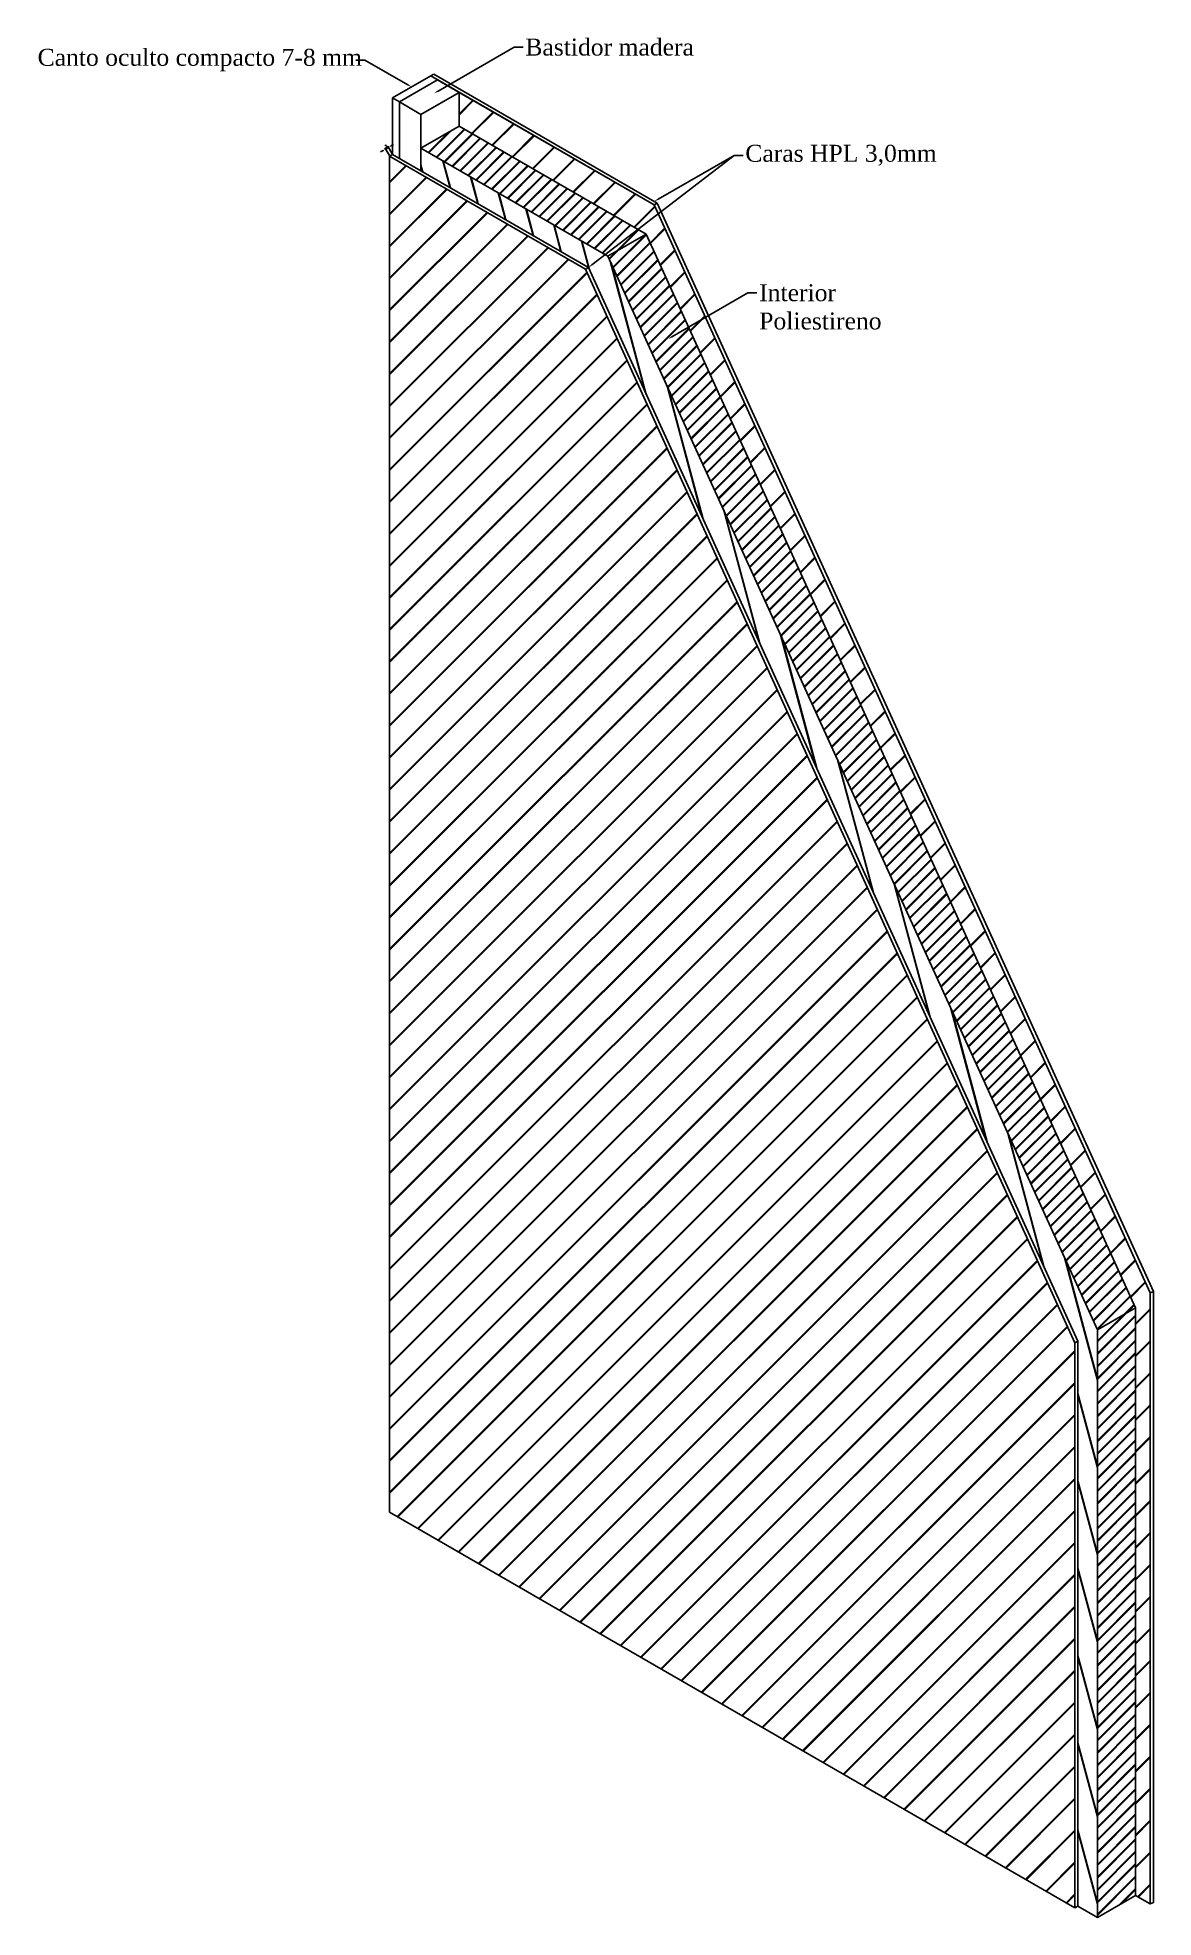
# Model space of a CAD drawing. Header units: millimetres. Extents: x 375 to 19686, y 637 to 5744.
# Drawn here: x 14230 to 15217, y 1327 to 2991 of the extents above; entities that cross this region are included whole.
import ezdxf
from ezdxf import colors
from ezdxf.entities.mleader import LeaderData, LeaderLine
from ezdxf.math import Vec2, Vec3

# ---------------------------------------------------------------- set-up
doc = ezdxf.new("R2010")
doc.units = ezdxf.units.MM
doc.layers.add('auxiliares', color=10, linetype='Continuous')
doc.styles.add('Anotativo', font='txt.shx')
doc.styles.get("Standard").update_dxf_attribs({"font": 'txt.shx'})
doc.dimstyles.new('ISO-25', dxfattribs={"dimtxt": 2.5, "dimasz": 2.5, "dimexe": 1.25, "dimexo": 0.625, "dimtad": 1, "dimtxsty": 'Standard', "dimcen": 2.5, "dimadec": 0, "dimazin": 0, "dimtfac": 1, "dimtmove": 0, "dimatfit": 3, "dimfxl": 1, "dimarcsym": 0})

msp = doc.modelspace()

# ---------------------------------------------------------------- blocks, each defined once
blk = doc.blocks.new('*D10')
at = {"layer": 'auxiliares', "color": 0, "lineweight": -2}
for p, q in [((14543.3, 2887.6), (14539.3, 2894.4)), ((14542.1, 2894.6), (14544.3, 2895.8)), ((14535.2, 2890.6), (14533, 2889.3)), ((14540.7, 2886.1), (14536.7, 2892.9)), ((14540, 2893.3), (14537.4, 2891.8))]:
    blk.add_line(p, q, dxfattribs=at)
at = {"layer": 'auxiliares', "color": 0}
for points in [[(14541.9, 2894.9), (14542.3, 2894.2), (14540, 2893.3)], [(14535.4, 2890.2), (14535, 2890.9), (14537.4, 2891.8)]]:
    blk.add_solid(points, dxfattribs=at)
at = {"layer": 'Defpoints', "color": 0}
for p in [(14537.4, 2891.8), (14541, 2885.6), (14543.6, 2887.1)]:
    blk.add_point(p, dxfattribs=at)
at = {"layer": 'auxiliares', "color": 0, "insert": (14537.7, 2894.2), "char_height": 2.5, "attachment_point": 5, "rotation": 30}
blk.add_mtext('3', dxfattribs=at)

# ---------------------------------------------------------------- dimensions: what is measured, and where the dimension line sits
at = {"layer": 'auxiliares'}
dim = msp.add_aligned_dim(p1=(14543.569, 2887.082), p2=(14540.971, 2885.582), distance=-7.208, dimstyle='ISO-25', dxfattribs=at)
dim.commit()
dim.dimension.update_dxf_attribs({"geometry": '*D10', "text_midpoint": (14537.728, 2894.198)})

# ---------------------------------------------------------------- hatches: boundary and pattern name
at = {"true_color": 0x636466}
h = msp.add_hatch(dxfattribs=at)
h.set_pattern_fill('JIS_LC_20A', color=251)
h.set_pattern_definition([(45, (14602.459, 1339.082), (-14.14214, 14.14214), []), (45, (14603.459, 1339.082), (-14.14214, 14.14214), [])])
h.paths.add_polyline_path([(14602.459, 2912.082), (14602.459, 2942.082), (14775.075, 2842.421), (15213.873, 1879.731), (15213.873, 1339.082), (15200.882, 1346.582), (15200.882, 1866.582), (14767.869, 2816.582)])
h = msp.add_hatch(dxfattribs=at)
h.set_pattern_fill('JIS_LC_8A', color=251)
h.set_pattern_definition([(45, (14568.684, 1327.082), (-5.515433, 5.515433), []), (45, (14569.684, 1327.082), (-5.515433, 5.515433), [])])
h.paths.add_polyline_path([(14734.094, 2797.082), (15167.107, 1847.082), (15200.882, 1866.582), (14767.869, 2816.582)])
h.paths.add_polyline_path([(14568.684, 2892.582), (14734.094, 2797.082), (14767.869, 2816.582), (14602.459, 2912.082)])
h.paths.add_polyline_path([(15167.107, 1847.082), (15167.107, 1327.082), (15200.882, 1346.582), (15200.882, 1866.582)])
h = msp.add_hatch(dxfattribs=at)
h.set_pattern_fill('JIS_LC_20A', color=251)
h.set_pattern_definition([(45, (14540.97, 1335.582), (-14.14214, 14.14214), []), (45, (14541.97, 1335.582), (-14.14214, 14.14214), [])])
h.paths.add_polyline_path([(14540.971, 1685.582), (14540.971, 2885.582), (14714.176, 2785.582), (15147.189, 1835.582), (15147.189, 1335.582)])
h = msp.add_hatch(dxfattribs=at)
h.set_pattern_fill('JIS_LC_20', color=251, angle=60)
h.set_pattern_definition([(105, (15819.17, 605.113), (-19.31852, -5.17638), []), (105, (15819.37, 605.46), (-19.31852, -5.17638), [])])
h.paths.add_polyline_path([(14568.684, 2872.582), (14716.774, 2787.082), (15149.787, 1837.082), (15149.787, 1337.082), (15167.107, 1327.082), (15167.107, 1847.082), (14734.094, 2797.082), (14568.684, 2892.582)])

# ---------------------------------------------------------------- linework, layer by layer
for p, q in [((14577.344, 2956.582), (14543.569, 2937.082)), ((14549.631, 2933.582), (14583.406, 2953.082)), ((14583.406, 2953.082), (14549.631, 2933.582)), ((14577.344, 2956.582), (14579.942, 2958.082)), ((14583.406, 2953.082), (14577.344, 2956.582)), ((14577.344, 2956.582), (14775.075, 2842.421)), ((14579.942, 2958.082), (14777.673, 2843.921)), ((14602.459, 2942.082), (14583.406, 2953.082)), ((14543.569, 2887.082), (14543.569, 2937.082)), ((14543.569, 2937.082), (14549.631, 2933.582)), ((14549.631, 2933.582), (14549.631, 2883.582)), ((14549.631, 2883.582), (14549.631, 2933.582)), ((14549.631, 2933.582), (14568.684, 2922.582)), ((14568.684, 2922.582), (14602.459, 2942.082)), ((14602.459, 2942.082), (14602.459, 2912.082)), ((14568.684, 2922.582), (14568.684, 2872.582)), ((14568.684, 2892.582), (14602.459, 2912.082)), ((14602.459, 2912.082), (14767.869, 2816.582)), ((14540.971, 2885.582), (14543.569, 2887.082)), ((14540.971, 1685.582), (14540.971, 2885.582)), ((14540.971, 2885.582), (14714.176, 2785.582)), ((14543.569, 2887.082), (14716.774, 2787.082)), ((14568.684, 2892.582), (14734.094, 2797.082)), ((14775.075, 2842.421), (14777.673, 2843.921)), ((14775.075, 2842.421), (15213.873, 1879.731)), ((14777.673, 2843.921), (15216.59, 1880.969)), ((14734.094, 2797.082), (14767.869, 2816.582)), ((14767.869, 2816.582), (15200.882, 1866.582)), ((14734.094, 2797.082), (15167.107, 1847.082)), ((14714.176, 2785.582), (14716.774, 2787.082)), ((14714.176, 2785.582), (15147.189, 1835.582)), ((14716.774, 2787.082), (15149.787, 1837.082)), ((15213.873, 1879.731), (15216.59, 1880.969)), ((15213.873, 1339.082), (15213.873, 1879.731)), ((15216.59, 1340.32), (15216.59, 1880.969)), ((15167.107, 1847.082), (15200.882, 1866.582)), ((15200.882, 1346.582), (15200.882, 1866.582)), ((15167.107, 1327.082), (15167.107, 1847.082)), ((15147.189, 1835.582), (15149.787, 1837.082)), ((15147.189, 1335.582), (15147.189, 1835.582)), ((15149.787, 1337.082), (15149.787, 1837.082)), ((14540.971, 1685.582), (15147.189, 1335.582)), ((15147.189, 1335.582), (15149.787, 1337.082)), ((15149.787, 1337.082), (15167.107, 1327.082)), ((15167.107, 1327.082), (15200.882, 1346.582)), ((15200.882, 1346.582), (15213.873, 1339.082)), ((15213.873, 1339.082), (15216.59, 1340.32))]:
    msp.add_line(p, q)
for points in [[(14602.459, 2912.082), (14602.459, 2942.082), (14775.075, 2842.421), (15213.873, 1879.731), (15213.873, 1339.082), (15200.882, 1346.582), (15200.882, 1866.582), (14767.869, 2816.582), (14602.459, 2912.082)], [(14568.684, 2872.582), (14568.684, 2892.582), (14734.094, 2797.082), (15167.107, 1847.082), (15167.107, 1327.082), (15149.787, 1337.082), (15149.787, 1837.082), (14716.774, 2787.082), (14568.684, 2872.582), (14568.684, 2892.582)], [(14568.684, 2872.582), (14568.684, 2892.582), (14734.094, 2797.082), (15167.107, 1847.082), (15167.107, 1327.082), (15149.787, 1337.082), (15149.787, 1837.082), (14716.774, 2787.082), (14568.684, 2872.582), (14568.684, 2892.582)]]:
    msp.add_lwpolyline(points)

msp.set_redraw_order([(e.dxf.handle, doc.entitydb.next_handle()) for e in msp.query("TEXT MTEXT ATTDEF DIMENSION ARC_DIMENSION")])  # texts and dimensions are drawn at this point

# ---------------------------------------------------------------- leaders
at = {"layer": 'auxiliares'}
ml = msp.add_multileader_mtext('Standard', dxfattribs=at)
ml.set_content('{\\fTimes New Roman|b0|i0|c0|p18;\\C3;Canto oculto compacto 7-8 mm}', color=256)
ml.set_leader_properties()
ml.build(insert=Vec2(0, 0))
ctx = ml.context
ctx.base_point, ctx.char_height, ctx.plane_origin = Vec3(14227.545, 2970.687), 15, Vec3(14560.456, 2946.832)
notes = []
notes.append((ctx, [(0, (1, 1, 0), (14519.138, 2970.687), (-1, 0), 8, [(0, [(14560.456, 2946.832)], 256, [])])]))
ctx.mtext.insert, ctx.mtext.flow_direction = Vec3(14229.545, 2980.556), 5
ml = msp.add_multileader_mtext('Standard', dxfattribs=at)
ml.set_content('{\\fTimes New Roman|b0|i0|c0|p18;\\C3;Bastidor madera}', color=256, style='Anotativo')
ml.set_leader_properties()
ml.build(insert=Vec2(0, 0))
ctx = ml.context
ctx.base_point, ctx.char_height, ctx.plane_origin = Vec3(14659.004, 2981.974), 15, Vec3(14580.331, 2941.171)
notes.append((ctx, [(0, (1, 1, 0), (14651.004, 2981.974), (1, 0), 8, [(0, [(14580.331, 2941.171)], 256, [])])]))
ctx.mtext.insert, ctx.mtext.flow_direction = Vec3(14661.004, 2989.626), 5
ml = msp.add_multileader_mtext('Standard', dxfattribs=at)
ml.set_content('{\\fTimes New Roman|b0|i0|c0|p18;\\C3;Caras HPL 3,0mm}', color=256, style='Anotativo')
ml.set_leader_properties()
ml.build(insert=Vec2(0, 0))
ctx = ml.context
ctx.base_point, ctx.char_height, ctx.plane_origin = Vec3(14853.61, 2886.305), 15, Vec3(14774.937, 2845.502)
notes.append((ctx, [(0, (1, 1, 0), (14845.61, 2886.305), (1, 0), 8, [(0, [(14774.937, 2845.502)], 256, [])])]))
ctx.mtext.insert, ctx.mtext.flow_direction = Vec3(14855.61, 2895.648), 5
ml = msp.add_multileader_mtext('Standard', dxfattribs=at)
ml.set_content('', color=256)
ml.set_leader_properties()
ml.build(insert=Vec2(0, 0))
ctx = ml.context
ctx.base_point, ctx.plane_origin = Vec3(14853.61, 2886.305), Vec3(14716.774, 2787.082)
notes.append((ctx, [(0, (1, 1, 0), (14845.61, 2886.305), (1, 0), 8, [(0, [(14716.774, 2787.082)], 256, [])])]))
ctx.mtext.insert, ctx.mtext.flow_direction = Vec3(14855.61, 2888.305), 5
ml = msp.add_multileader_mtext('Standard', dxfattribs=at)
ml.set_content('{\\fTimes New Roman|b0|i0|c0|p18;\\C3;Interior \\PPoliestireno}', color=256, style='Anotativo')
ml.set_leader_properties()
ml.build(insert=Vec2(0, 0))
ctx = ml.context
ctx.base_point, ctx.char_height, ctx.plane_origin = Vec3(14865.9, 2764.603), 15, Vec3(14787.227, 2723.8)
notes.append((ctx, [(0, (1, 1, 0), (14857.9, 2764.603), (1, 0), 8, [(0, [(14787.227, 2723.8)], 256, [])])]))
ctx.mtext.insert, ctx.mtext.flow_direction = Vec3(14867.9, 2772.254), 5
for ctx, leaders in notes:
    for number, flags, end, landing, length, lines in leaders:
        leader = LeaderData()
        leader.index, (leader.has_last_leader_line, leader.has_dogleg_vector, leader.attachment_direction) = number, flags
        leader.last_leader_point, leader.dogleg_vector, leader.dogleg_length = Vec3(end), Vec3(landing), length
        for number, points, colour, breaks in lines:
            line = LeaderLine()
            line.index, line.vertices, line.color, line.breaks = number, Vec3.list(points), colors.encode_raw_color(colour), breaks
            leader.lines.append(line)
        ctx.leaders.append(leader)

doc.saveas('drawing.dxf')
